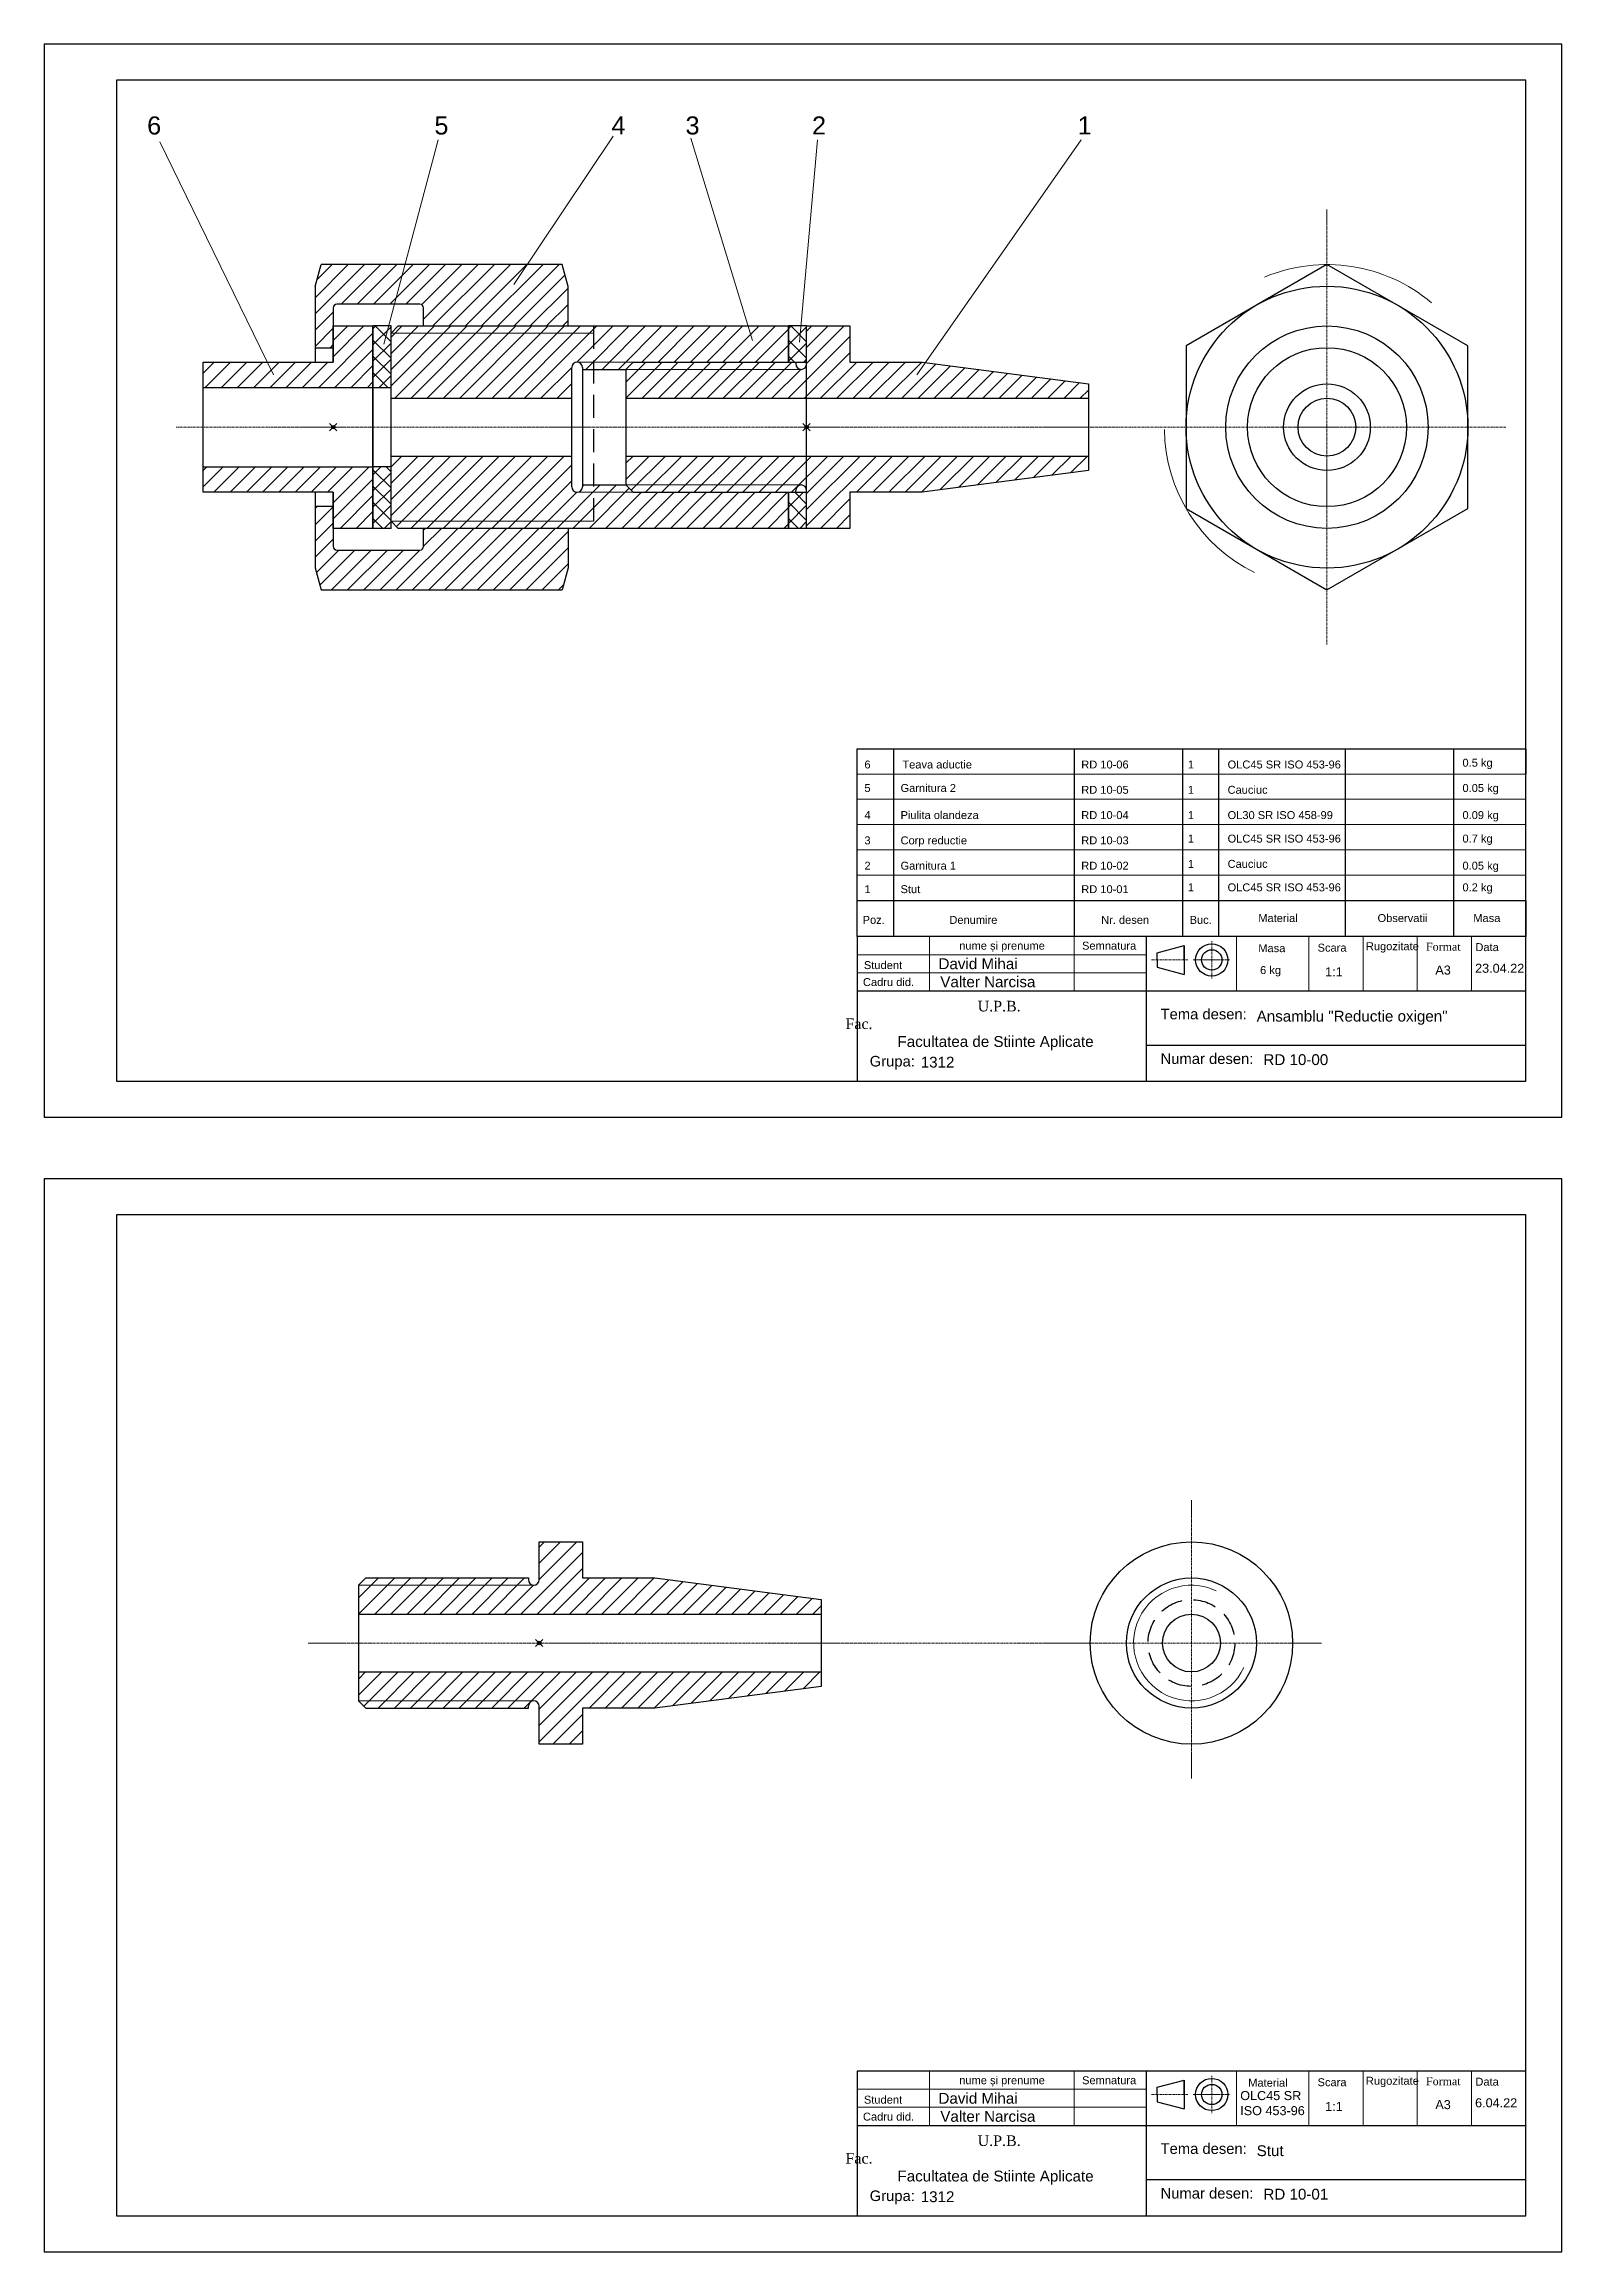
# Model space of a CAD drawing. Header units: millimetres. Extents: x -532 to 807, y -338 to 474.
# Drawn here: x -55 to 365, y -337 to 274 of the extents above; entities that cross this region are included whole.
import ezdxf

# ---------------------------------------------------------------- set-up
doc = ezdxf.new("R2010")
doc.units = ezdxf.units.MM
doc.header["$LTSCALE"] = 0.5
doc.header["$PDMODE"] = 35
doc.header["$PDSIZE"] = -3
doc.linetypes.add('DASHDOT', pattern=[1, 0.5, -0.25, 0, -0.25])
doc.linetypes.add('DASHED', pattern=[19.05, 12.7, -6.35])
for name, color, linetype, lineweight in [('ASCUNSE', 255, 'DASHED', 30), ('AXE', 140, 'DASHDOT', 15), ('Groase', 255, 'Continuous', 30), ('Hasura', 255, 'Continuous', 15), ('Layer1', 7, 'DASHDOT', 0), ('linie GROASA', 7, 'Continuous', 30), ('linie SUBT', 7, 'Continuous', 0), ('Ruptura', 255, 'Continuous', 15), ('TEXT', 255, 'Continuous', 15)]:
    doc.layers.add(name, color=color, linetype=linetype, lineweight=lineweight)
doc.layers.add('chenar', color=7, linetype='Continuous')
doc.styles.get("Standard").update_dxf_attribs({"font": 'arial.ttf'})

msp = doc.modelspace()

# ---------------------------------------------------------------- texts
at = {"layer": 'linie GROASA'}
for s, height, p in [('Poz.', 2.195, (171.8, 30.14)), ('Denumire', 2.195, (195.8, 30.14)), ('Nr. desen', 2.195, (237.8, 30.14)), ('Buc.', 2.195, (262.3, 30.14)), ('Material', 2.195, (281.3, 30.64)), ('Observatii', 2.195, (314.3, 30.64)), ('Masa', 2.195, (340.8, 30.64)), ('nume și prenume', 2.1946, (198.54, 23)), ('Semnatura', 2.195, (232.52, 23)), ('Masa', 2.195, (281.3, 22.31)), ('Scara', 2.195, (297.71, 22.45)), ('Rugozitate', 2.195, (311.07, 22.85)), ('Data', 2.195, (341.38, 22.6)), ('Student', 2.195, (172.16, 17.62)), ('Cadru did.', 2.195, (171.89, 12.93)), ('Tema desen:', 2.9261, (254.26, 3.71)), ('Numar desen:', 2.9261, (254.26, -8.64)), ('Grupa:', 2.926, (173.76, -9.34)), ('nume și prenume', 2.1946, (198.54, -291)), ('Semnatura', 2.195, (232.52, -291)), ('Material', 2.195, (278.51, -291.69)), ('Scara', 2.195, (297.71, -291.55)), ('Rugozitate', 2.195, (311.07, -291.15)), ('Data', 2.195, (341.38, -291.4)), ('Cadru did.', 2.195, (171.89, -301.07)), ('Student', 2.195, (172.16, -296.38)), ('Tema desen:', 2.9261, (254.26, -310.29)), ('Grupa:', 2.926, (173.76, -323.34)), ('Numar desen:', 2.9261, (254.26, -322.64))]:
    msp.add_text(s, height=height, dxfattribs=at).set_placement(p)
msp.add_text('6 kg', height=2.195, rotation=360, dxfattribs=at).set_placement((281.8, 16.25))
for s, width, heights, insert, char_height, attachment_point in [('{\\fTimes New Roman Baltic|b0|i0|c238|p18;F\\fTimes New Roman Baltic|b0|i0|c186|p18;ormat}', 9.3916, [0], (327.71, 24.92), 2.1946, 1), ('{\\fTimes New Roman Baltic|b0|i0|c186|p18;U.P.B.\\P\\pxqj;\\fTimes New Roman Baltic|b0|i0|c238|p18;Fac. \\fTimes New Roman Baltic|b0|i0|c186|p18; }', 85.0556, [24.01], (209.59, 4.9), 2.9261, 5), ('{\\fTimes New Roman Baltic|b0|i0|c238|p18;F\\fTimes New Roman Baltic|b0|i0|c186|p18;ormat}', 9.3916, [0], (327.71, -289.08), 2.1946, 1), ('{\\fTimes New Roman Baltic|b0|i0|c186|p18;U.P.B.\\P\\pxqj;\\fTimes New Roman Baltic|b0|i0|c238|p18;Fac. \\fTimes New Roman Baltic|b0|i0|c186|p18; }', 85.0556, [24.01], (209.59, -309.1), 2.9261, 5)]:
    msp.add_mtext_dynamic_manual_height_columns(s, width=width, gutter_width=25, heights=heights, dxfattribs=dict(at, insert=insert, char_height=char_height, attachment_point=attachment_point))
at = {"layer": 'TEXT'}
for s, height, p in [('6', 5, (-26.2, 248.6)), ('5', 5, (53.3, 248.6)), ('4', 5, (102.3, 248.6)), ('3', 5, (122.8, 248.6)), ('2', 5, (157.8, 248.6)), ('1', 5, (231.3, 248.6)), ('David Mihai', 3, (192.8, 17.6)), ('Valter Narcisa', 3, (193.3, 12.6)), ('Ansamblu "Reductie oxigen"', 3, (280.85, 3.1)), ('Facultatea de Stiinte Aplicate', 3, (181.45, -3.92)), ('RD 10-00', 3, (282.72, -8.94)), ('1312', 3, (187.88, -9.64)), ('David Mihai', 3, (192.8, -296.4)), ('Valter Narcisa', 3, (193.3, -301.4)), ('Stut', 3, (280.85, -310.9)), ('Facultatea de Stiinte Aplicate', 3, (181.45, -317.92)), ('1312', 3, (187.88, -323.64)), ('RD 10-01', 3, (282.72, -322.94))]:
    msp.add_text(s, height=height, rotation=360, dxfattribs=at).set_placement(p)
for s, height, p in [('6', 2.19, (172.3, 73.14)), ('Teava aductie', 2.1946, (182.8, 73.14)), ('RD 10-06', 2.195, (232.3, 73.14)), ('1', 2.19, (261.8, 73.14)), ('OLC45 SR ISO 453-96', 2.1946, (272.8, 73.14)), ('0.5 kg', 2.195, (337.8, 73.64)), ('5', 2.19, (172.3, 66.64)), ('Garnitura 2', 2.1946, (182.3, 66.64)), ('RD 10-05', 2.195, (232.3, 66.14)), ('1', 2.19, (261.8, 66.14)), ('Cauciuc', 2.195, (272.8, 66.14)), ('0.05 kg', 2.195, (337.8, 66.64)), ('4', 2.19, (172.3, 59.14)), ('Piulita olandeza', 2.1946, (182.3, 59.14)), ('RD 10-04', 2.195, (232.3, 59.14)), ('1', 2.19, (261.8, 59.14)), ('OL30 SR ISO 458-99', 2.1946, (272.8, 59.14)), ('0.09 kg', 2.195, (337.8, 59.14)), ('3', 2.19, (172.3, 52.14)), ('Corp reductie', 2.1946, (182.3, 52.14)), ('RD 10-03', 2.195, (232.3, 52.14)), ('1', 2.19, (261.8, 52.64)), ('OLC45 SR ISO 453-96', 2.1946, (272.8, 52.64)), ('0.7 kg', 2.195, (337.8, 52.64)), ('2', 2.19, (172.3, 45.14)), ('Garnitura 1', 2.1946, (182.3, 45.14)), ('RD 10-02', 2.195, (232.3, 45.14)), ('1', 2.19, (261.8, 45.64)), ('Cauciuc', 2.195, (272.8, 45.64)), ('0.05 kg', 2.195, (337.8, 45.14)), ('1', 2.19, (172.3, 38.64)), ('Stut', 2.195, (182.3, 38.64)), ('RD 10-01', 2.195, (232.3, 38.64)), ('1', 2.19, (261.8, 39.14)), ('OLC45 SR ISO 453-96', 2.1946, (272.8, 39.14)), ('0.2 kg', 2.195, (337.8, 39.14)), ('A3', 2.5, (330.3, 16.1)), ('23.04.22', 2.5, (341.3, 16.6)), ('1:1', 2.5, (299.8, 15.6)), ('1:1', 2.5, (299.8, -298.4)), ('A3', 2.5, (330.3, -297.9)), ('6.04.22', 2.5, (341.3, -297.4))]:
    msp.add_text(s, height=height, dxfattribs=at).set_placement(p)
at = {"layer": 'TEXT', "insert": (276.3, -292.9), "char_height": 2.5, "attachment_point": 1}
msp.add_mtext_dynamic_manual_height_columns('OLC45 SR\\PISO 453-96', width=18.1175, gutter_width=12.5, heights=[7.12], dxfattribs=at)

# ---------------------------------------------------------------- hatches: boundary and pattern name
at = {"layer": 'Hasura'}
h = msp.add_hatch(dxfattribs=at)
h.set_pattern_fill('ANSI31', color=256)
h.set_pattern_definition([(45, (-1024.699, -10.897), (-2.245064, 2.245064), [])])
h.paths.add_polyline_path([(90.3, 206.57), (88.69, 212.6), (21.92, 212.6), (20.3, 206.57), (20.3, 189.6), (25.3, 189.6), (25.3, 201.6), (50.3, 201.6), (50.3, 195.6), (90.3, 195.6)])
h.paths.add_polyline_path([(90.3, 139.6), (50.3, 139.6), (50.3, 133.6), (25.3, 133.6), (25.3, 145.6), (20.3, 145.6), (20.3, 128.63), (21.92, 122.6), (88.69, 122.6), (90.3, 128.63)])
h = msp.add_hatch(dxfattribs=at)
h.set_pattern_fill('ANSI31', color=256)
h.set_pattern_definition([(45, (188.801, 314.6864), (-2.245064, 2.245064), [])])
h.paths.add_polyline_path([(36.3, 195.6), (25.3, 195.6), (25.3, 185.6), (-10.7, 185.6), (-10.7, 178.6), (36.3, 178.6)])
h.paths.add_polyline_path([(36.3, 156.6), (-10.7, 156.6), (-10.7, 149.6), (25.3, 149.6), (25.3, 139.6), (36.3, 139.6)])
h = msp.add_hatch(dxfattribs=at)
h.set_pattern_fill('ANSI37', color=256)
h.set_pattern_definition([(45, (456.801, 9.1864), (-2.245064, 2.245064), []), (135, (456.801, 9.1864), (-2.245064, -2.245064), [])])
h.paths.add_polyline_path([(41.3, 195.6), (36.3, 195.6), (36.3, 178.6), (41.3, 178.6)])
h.paths.add_polyline_path([(41.3, 156.6), (36.3, 156.6), (36.3, 139.6), (41.3, 139.6)])
h = msp.add_hatch(dxfattribs=at)
h.set_pattern_fill('ANSI31', color=256)
h.set_pattern_definition([(45, (-484.699, 313.103), (-2.245064, 2.245064), [])])
h.paths.add_polyline_path([(97.3, 193.6), (41.3, 193.6), (41.3, 175.6), (91.3, 175.6), (91.3, 184.1, -0.414214), (92.8, 185.6), (97.3, 185.6)])
h.paths.add_polyline_path([(91.3, 151.1), (91.3, 159.6), (41.3, 159.6), (41.3, 141.6), (97.3, 141.6), (97.3, 149.6), (92.8, 149.6, -0.414214)])
h.paths.add_polyline_path([(97.3, 141.6), (41.3, 141.6), (43.3, 139.6), (97.3, 139.6)])
h.paths.add_polyline_path([(151.3, 149.6), (97.3, 149.6), (97.3, 139.6), (151.3, 139.6)])
h.paths.add_polyline_path([(97.3, 151.6), (94.3, 151.6), (94.3, 151.1, -0.414214), (92.8, 149.6), (97.3, 149.6)], flags=17)
h.paths.add_polyline_path([(97.3, 195.6), (43.3, 195.6), (41.3, 193.6), (97.3, 193.6)])
h.paths.add_polyline_path([(151.3, 195.6), (97.3, 195.6), (97.3, 185.6), (151.3, 185.6)])
h.paths.add_polyline_path([(97.3, 185.6), (92.8, 185.6, -0.414214), (94.3, 184.1), (94.3, 183.6), (97.3, 183.6)], flags=17)
h.paths.add_polyline_path([(106.3, 183.6), (108.3, 185.6), (97.3, 185.6), (97.3, 183.6)])
h.paths.add_polyline_path([(108.3, 149.6), (106.3, 151.6), (97.3, 151.6), (97.3, 149.6)])
h = msp.add_hatch(dxfattribs=at)
h.set_pattern_fill('ANSI31', color=256)
h.set_pattern_definition([(45, (19.301, 313.103), (-2.245064, 2.245064), [])])
h.paths.add_polyline_path([(153.3, 185.1), (153.3, 185.6), (108.3, 185.6), (106.3, 183.6), (154.8, 183.6, -0.414214)], flags=17)
h.paths.add_polyline_path([(234.3, 179.6), (188.3, 185.6), (168.3, 185.6), (168.3, 195.6), (156.3, 195.6), (156.3, 185.1, -0.414214), (154.8, 183.6), (106.3, 183.6), (106.3, 175.6), (234.3, 175.6)])
h.paths.add_polyline_path([(154.8, 151.6), (106.3, 151.6), (108.3, 149.6), (153.3, 149.6), (153.3, 150.1, -0.414214)])
h.paths.add_polyline_path([(234.3, 155.6), (234.3, 159.6), (106.3, 159.6), (106.3, 151.6), (154.8, 151.6, -0.414214), (156.3, 150.1), (156.3, 139.6), (168.3, 139.6), (168.3, 149.6), (188.3, 149.6)])
h = msp.add_hatch(dxfattribs=at)
h.set_pattern_fill('ANSI37', color=256)
h.set_pattern_definition([(45, (571.801, 9.1864), (-2.245064, 2.245064), []), (135, (571.801, 9.1864), (-2.245064, -2.245064), [])])
h.paths.add_polyline_path([(156.3, 149.6), (151.3, 149.6), (151.3, 139.6), (156.3, 139.6)])
h.paths.add_polyline_path([(156.3, 195.6), (151.3, 195.6), (151.3, 185.6), (156.3, 185.6)])
h = msp.add_hatch(dxfattribs=at)
h.set_pattern_fill('ANSI31', color=256)
h.set_pattern_definition([(45, (-54.699, -23.397), (-2.245064, 2.245064), [])])
h.paths.add_polyline_path([(79.3, -151.4), (79.3, -150.9), (34.3, -150.9), (32.3, -152.9), (80.8, -152.9, -0.414214)], flags=17)
h.paths.add_polyline_path([(160.3, -156.9), (114.3, -150.9), (94.3, -150.9), (94.3, -140.9), (82.3, -140.9), (82.3, -151.4, -0.414214), (80.8, -152.9), (32.3, -152.9), (32.3, -160.9), (160.3, -160.9)])
h.paths.add_polyline_path([(80.8, -184.9), (32.3, -184.9), (34.3, -186.9), (79.3, -186.9), (79.3, -186.4, -0.414214)])
h.paths.add_polyline_path([(160.3, -180.9), (160.3, -176.9), (32.3, -176.9), (32.3, -184.9), (80.8, -184.9, -0.414214), (82.3, -186.4), (82.3, -196.9), (94.3, -196.9), (94.3, -186.9), (114.3, -186.9)])

# ---------------------------------------------------------------- linework, layer by layer
at = {"layer": 'ASCUNSE'}
msp.add_line((97.3, 195.6), (97.3, 139.6), dxfattribs=at)
msp.add_circle((262.8, -168.9), 12, dxfattribs=at)
at = {"layer": 'AXE'}
for p, q in [((300.3, 227.85), (300.3, 107.35)), ((349.8, 167.6), (-18.2, 167.6)), ((262.8, -129.4), (262.8, -206.4)), ((298.8, -168.9), (18.3, -168.9))]:
    msp.add_line(p, q, dxfattribs=at)
at = {"layer": 'chenar'}
for p, q in [((365.3, 273.6), (-54.7, 273.6)), ((-54.7, 273.6), (-54.7, -23.4)), ((355.3, 273.6), (-34.7, 273.6)), ((365.3, -23.4), (365.3, 273.6)), ((-54.7, 263.6), (-54.7, -13.4)), ((355.3, 263.6), (-34.7, 263.6)), ((-34.7, 263.6), (-34.7, -13.4)), ((355.3, -13.4), (355.3, 263.6)), ((365.3, -13.4), (365.3, 263.6)), ((-34.7, -13.4), (355.3, -13.4)), ((-54.7, -23.4), (365.3, -23.4)), ((-34.7, -23.4), (355.3, -23.4)), ((365.3, -40.4), (-54.7, -40.4)), ((-54.7, -40.4), (-54.7, -337.4)), ((355.3, -40.4), (-34.7, -40.4)), ((365.3, -337.4), (365.3, -40.4)), ((-54.7, -50.4), (-54.7, -327.4)), ((355.3, -50.4), (-34.7, -50.4)), ((-34.7, -50.4), (-34.7, -327.4)), ((355.3, -327.4), (355.3, -50.4)), ((365.3, -327.4), (365.3, -50.4)), ((-34.7, -327.4), (355.3, -327.4)), ((-54.7, -337.4), (365.3, -337.4)), ((-34.7, -337.4), (355.3, -337.4))]:
    msp.add_line(p, q, dxfattribs=at)
at = {"layer": 'Groase'}
for p, q in [((20.3, 206.57), (21.92, 212.6)), ((88.69, 212.6), (21.92, 212.6)), ((90.3, 206.57), (88.69, 212.6)), ((20.3, 206.57), (20.3, 185.6)), ((90.3, 195.6), (90.3, 206.57)), ((25.3, 200.6), (25.3, 185.6)), ((25.3, 185.6), (25.3, 195.6)), ((25.3, 195.6), (36.3, 195.6)), ((49.3, 201.6), (26.3, 201.6)), ((36.3, 139.6), (36.3, 195.6)), ((41.3, 195.6), (36.3, 195.6)), ((36.3, 195.6), (36.3, 139.6)), ((43.3, 195.6), (41.3, 193.6)), ((41.3, 139.6), (41.3, 195.6)), ((43.3, 195.6), (151.3, 195.6)), ((50.3, 195.6), (50.3, 200.6)), ((151.3, 195.6), (151.3, 185.6)), ((156.3, 195.6), (151.3, 195.6)), ((151.3, 185.6), (151.3, 195.6)), ((151.3, 185.6), (151.3, 195.6)), ((156.3, 139.6), (156.3, 195.6)), ((156.3, 185.1), (156.3, 195.6)), ((156.3, 195.6), (168.3, 195.6)), ((168.3, 195.6), (168.3, 185.6)), ((20.3, 189.6), (25.3, 189.6)), ((25.3, 189.6), (25.3, 185.6)), ((41.3, 141.6), (41.3, 193.6)), ((-10.7, 149.6), (-10.7, 185.6)), ((-10.7, 185.6), (25.3, 185.6)), ((91.3, 175.6), (91.3, 184.1)), ((94.3, 184.1), (94.3, 151.1)), ((94.3, 183.6), (106.3, 183.6)), ((106.3, 183.6), (108.3, 185.6)), ((106.3, 183.6), (106.3, 151.6)), ((108.3, 185.6), (153.3, 185.6)), ((151.3, 185.6), (151.3, 185.6)), ((151.3, 185.6), (156.3, 185.6)), ((153.3, 185.6), (153.3, 185.1)), ((168.3, 185.6), (188.3, 185.6)), ((188.3, 185.6), (234.3, 179.6)), ((-10.7, 178.6), (36.3, 178.6)), ((36.3, 178.6), (41.3, 178.6)), ((234.3, 179.6), (234.3, 155.6)), ((41.3, 175.6), (91.3, 175.6)), ((91.3, 151.1), (91.3, 175.6)), ((106.3, 175.6), (234.3, 175.6)), ((41.3, 159.6), (91.3, 159.6)), ((106.3, 159.6), (234.3, 159.6)), ((-10.7, 156.6), (36.3, 156.6)), ((41.3, 156.6), (36.3, 156.6)), ((234.3, 155.6), (188.3, 149.6)), ((25.3, 149.6), (-10.7, 149.6)), ((20.3, 149.6), (20.3, 128.63)), ((25.3, 139.6), (25.3, 149.6)), ((25.3, 149.6), (25.3, 134.6)), ((25.3, 149.6), (25.3, 145.6)), ((94.3, 151.6), (106.3, 151.6)), ((106.3, 151.6), (108.3, 149.6)), ((108.3, 149.6), (153.3, 149.6)), ((151.3, 149.6), (151.3, 149.6)), ((151.3, 139.6), (151.3, 149.6)), ((151.3, 139.6), (151.3, 149.6)), ((151.3, 149.6), (156.3, 149.6)), ((151.3, 149.6), (151.3, 139.6)), ((153.3, 149.6), (153.3, 150.1)), ((156.3, 139.6), (156.3, 150.1)), ((188.3, 149.6), (168.3, 149.6)), ((168.3, 149.6), (168.3, 139.6)), ((25.3, 145.6), (20.3, 145.6)), ((41.3, 141.6), (43.3, 139.6)), ((36.3, 139.6), (25.3, 139.6)), ((41.3, 139.6), (36.3, 139.6)), ((151.3, 139.6), (43.3, 139.6)), ((50.3, 134.6), (50.3, 139.6)), ((90.3, 139.6), (90.3, 128.63)), ((156.3, 139.6), (151.3, 139.6)), ((168.3, 139.6), (156.3, 139.6)), ((20.3, 128.63), (21.92, 122.6)), ((26.3, 133.6), (49.3, 133.6)), ((90.3, 128.63), (88.69, 122.6)), ((21.92, 122.6), (88.69, 122.6)), ((82.3, -151.4), (82.3, -140.9)), ((82.3, -140.9), (94.3, -140.9)), ((94.3, -140.9), (94.3, -150.9)), ((32.3, -152.9), (34.3, -150.9)), ((34.3, -150.9), (79.3, -150.9)), ((79.3, -150.9), (79.3, -151.4)), ((94.3, -150.9), (114.3, -150.9)), ((114.3, -150.9), (160.3, -156.9)), ((32.3, -152.9), (32.3, -184.9)), ((160.3, -156.9), (160.3, -180.9)), ((32.3, -160.9), (160.3, -160.9)), ((32.3, -176.9), (160.3, -176.9)), ((160.3, -180.9), (114.3, -186.9)), ((32.3, -184.9), (34.3, -186.9)), ((34.3, -186.9), (79.3, -186.9)), ((79.3, -186.9), (79.3, -186.4)), ((82.3, -196.9), (82.3, -186.4)), ((114.3, -186.9), (94.3, -186.9)), ((94.3, -186.9), (94.3, -196.9)), ((94.3, -196.9), (82.3, -196.9))]:
    msp.add_line(p, q, dxfattribs=at)
msp.add_lwpolyline([(339.3, 190.1), (300.3, 212.6), (261.3, 190.1), (261.3, 145.1), (300.3, 122.6), (339.3, 145.1)], close=True, dxfattribs=at)
for centre, radius in [((300.3, 167.6), 39), ((300.3, 167.6), 28), ((300.3, 167.6), 22), ((300.3, 167.6), 12), ((300.3, 167.6), 8), ((262.8, -168.9), 28), ((262.8, -168.9), 18), ((262.8, -168.9), 8)]:
    msp.add_circle(centre, radius, dxfattribs=at)
for centre, radius, start, end in [((26.3, 200.6), 1, 90, 180), ((49.3, 200.6), 1, 360, 90), ((92.8, 184.1), 1.5, 0, 180), ((154.8, 185.1), 1.5, 180, 0), ((92.8, 151.1), 1.5, 180, 0), ((154.8, 150.1), 1.5, 0, 180), ((26.3, 134.6), 1, 180, 270), ((49.3, 134.6), 1, 270, 360), ((80.8, -151.4), 1.5, 180, 0), ((80.8, -186.4), 1.5, 0, 180)]:
    msp.add_arc(centre, radius, start, end, dxfattribs=at)
for p in [(25.3, 167.6), (25.3, 167.6), (156.3, 167.6), (82.3, -168.9)]:
    msp.add_point(p, dxfattribs=at)
at = {"layer": 'Layer1'}
for p, q in [((268.41, 25.3), (268.41, 15)), ((261.78, 20.15), (251.66, 20.15)), ((263.31, 20.15), (273.39, 20.15)), ((268.41, -288.7), (268.41, -299)), ((261.78, -293.85), (251.66, -293.85)), ((263.31, -293.85), (273.39, -293.85))]:
    msp.add_line(p, q, dxfattribs=at)
at = {"layer": 'linie GROASA'}
for p, q in [((170.3, 71.6), (170.3, 78.6)), ((170.3, 78.6), (355.3, 78.6)), ((180.3, 78.6), (180.3, 26.6)), ((230.3, 78.6), (230.3, 26.6)), ((260.3, 78.6), (260.3, 26.6)), ((270.3, 78.6), (270.3, 26.6)), ((305.3, 78.6), (305.3, 26.6)), ((335.3, 78.6), (335.3, 26.6)), ((355.3, 78.6), (355.3, 71.6)), ((170.3, 36.6), (170.3, 71.6)), ((355.3, 36.6), (355.3, 71.6)), ((170.3, 26.6), (170.3, 36.6)), ((170.3, 36.6), (355.3, 36.6)), ((355.3, 36.6), (355.3, 26.6)), ((250.3, 26.6), (250.3, -13.4)), ((253.33, 22.15), (260.76, 24.15)), ((253.33, 20.15), (253.33, 22.15)), ((253.33, 20.15), (253.33, 18.15)), ((260.76, 20.15), (260.76, 24.15)), ((260.76, 24.15), (260.76, 16.15)), ((253.33, 18.15), (260.76, 16.15)), ((170.3, 11.6), (355.3, 11.6)), ((250.3, -3.4), (355.3, -3.4)), ((250.3, -287.4), (250.3, -327.4)), ((253.33, -291.85), (260.76, -289.85)), ((253.33, -293.85), (253.33, -291.85)), ((260.76, -293.85), (260.76, -289.85)), ((260.76, -289.85), (260.76, -297.85)), ((253.33, -293.85), (253.33, -295.85)), ((253.33, -295.85), (260.76, -297.85)), ((170.3, -302.4), (355.3, -302.4)), ((250.3, -317.4), (355.3, -317.4))]:
    msp.add_line(p, q, dxfattribs=at)
for points in [[(170.3, -13.4), (355.3, -13.4), (355.3, 26.6), (170.3, 26.6)], [(170.3, -327.4), (355.3, -327.4), (355.3, -287.4), (170.3, -287.4)]]:
    msp.add_lwpolyline(points, close=True, dxfattribs=at)
for centre, radius in [((268.41, 20.15), 4.46), ((268.41, 20.15), 2.81), ((268.41, -293.85), 4.46), ((268.41, -293.85), 2.81)]:
    msp.add_circle(centre, radius, dxfattribs=at)
at = {"layer": 'linie SUBT'}
for p, q in [((170.3, 71.6), (355.3, 71.6)), ((170.3, 64.6), (355.3, 64.6)), ((170.3, 57.6), (355.3, 57.6)), ((170.3, 50.6), (355.3, 50.6)), ((170.3, 43.6), (355.3, 43.6)), ((190.3, 26.6), (190.3, 11.6)), ((230.3, 26.6), (230.3, 11.6)), ((275.3, 26.6), (275.3, 11.6)), ((295.3, 26.6), (295.3, 11.6)), ((310.3, 26.6), (310.3, 11.6)), ((325.3, 26.6), (325.3, 11.6)), ((340.3, 26.6), (340.3, 11.6)), ((170.3, 21.6), (250.3, 21.6)), ((170.3, 16.6), (250.3, 16.6)), ((170.3, -292.4), (250.3, -292.4)), ((190.3, -287.4), (190.3, -302.4)), ((230.3, -287.4), (230.3, -302.4)), ((275.3, -287.4), (275.3, -302.4)), ((295.3, -287.4), (295.3, -302.4)), ((310.3, -287.4), (310.3, -302.4)), ((325.3, -287.4), (325.3, -302.4)), ((340.3, -287.4), (340.3, -302.4)), ((170.3, -297.4), (250.3, -297.4))]:
    msp.add_line(p, q, dxfattribs=at)
at = {"layer": 'Ruptura'}
for p, q in [((-22.7, 246.6), (8.8, 182.1)), ((54.3, 247.1), (39.3, 190.6)), ((102.8, 248.1), (75.3, 207.1)), ((124.3, 247.6), (141.3, 191.6)), ((159.3, 247.1), (154.3, 191.1)), ((232.3, 247.1), (186.8, 182.1)), ((41.3, 193.6), (97.3, 193.6)), ((50.3, 193.6), (90.3, 193.6)), ((92.8, 185.6), (151.3, 185.6)), ((106.3, 183.6), (154.8, 183.6)), ((92.8, 149.6), (151.3, 149.6)), ((106.3, 151.6), (154.8, 151.6)), ((41.3, 141.6), (97.3, 141.6)), ((32.3, -152.9), (80.8, -152.9)), ((32.3, -184.9), (80.8, -184.9))]:
    msp.add_line(p, q, dxfattribs=at)
for centre, radius, start, end in [((300.3, 167.6), 45, 49.95027, 112.61986), ((300.3, 167.6), 45, 180.8156, 243.48519), ((262.8, -168.9), 16, 64.79888, 334.79888)]:
    msp.add_arc(centre, radius, start, end, dxfattribs=at)

msp.set_redraw_order([(e.dxf.handle, doc.entitydb.next_handle()) for e in msp.query("TEXT MTEXT ATTDEF DIMENSION ARC_DIMENSION")])  # texts and dimensions are drawn at this point

doc.saveas('drawing.dxf')
